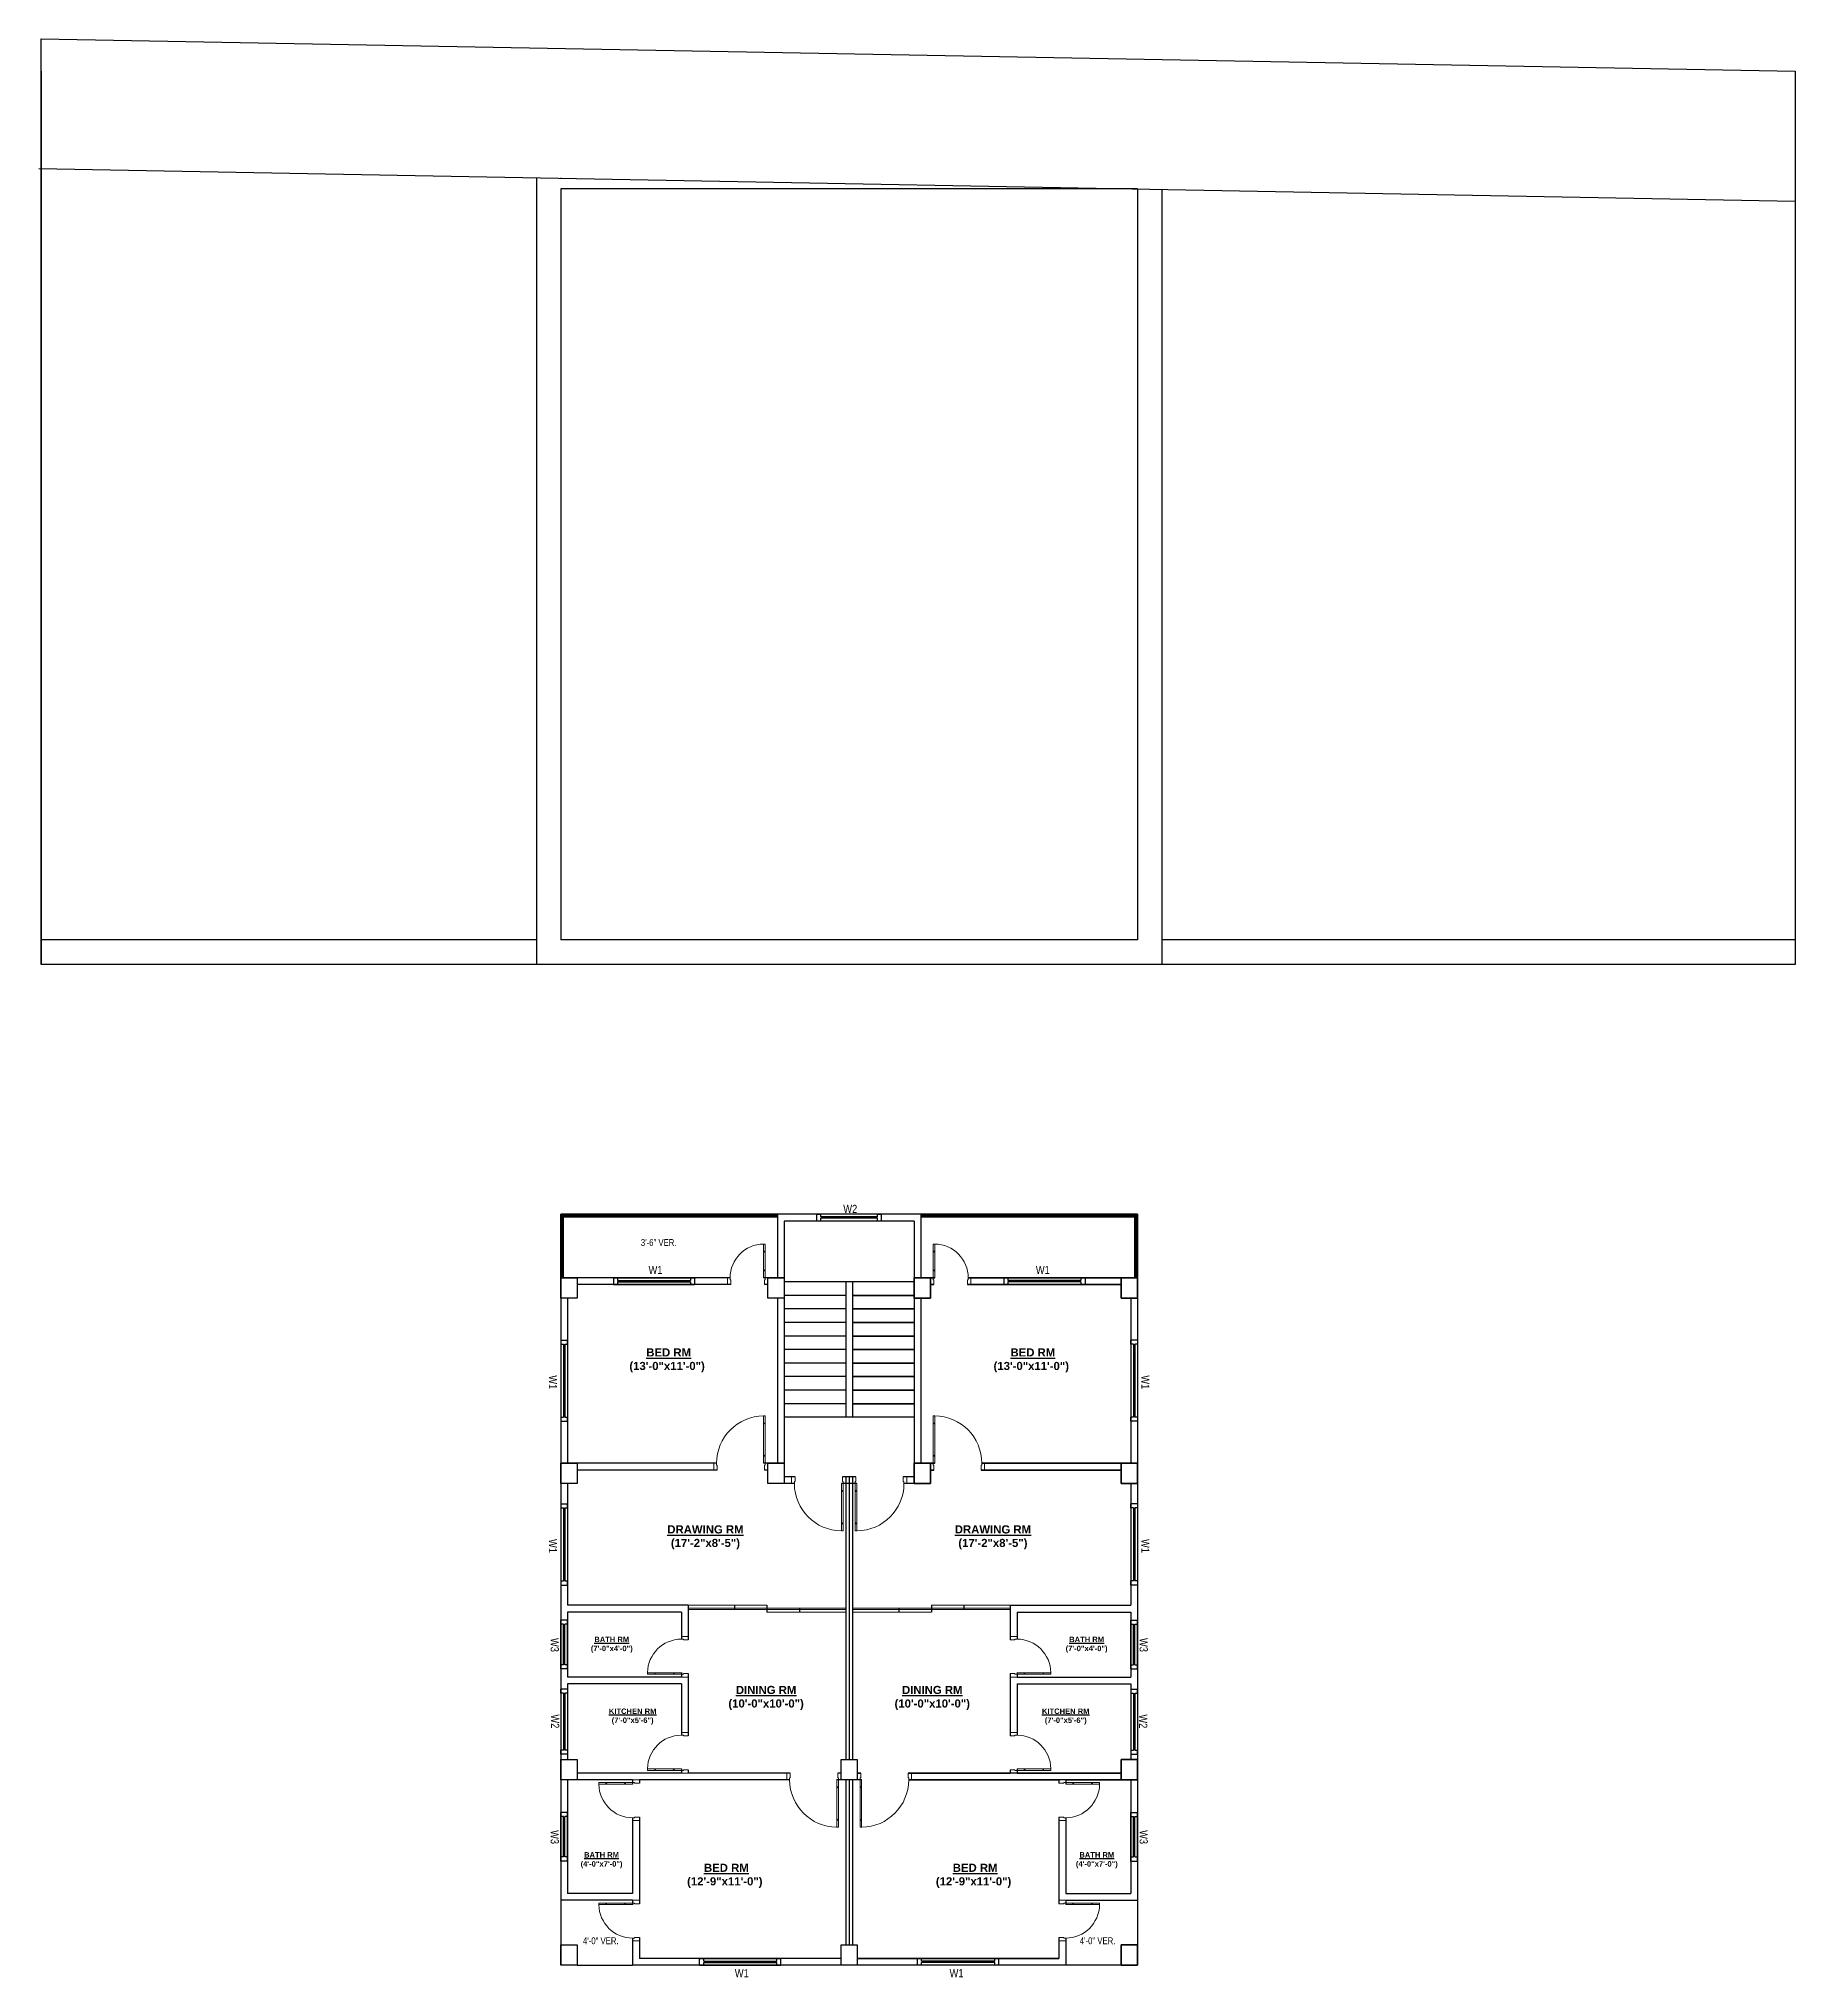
# Model space of a CAD drawing. Header units: inches. Extents: x -4010 to 92088, y -38563 to -1318.
# Drawn here: x 43446 to 44744, y -36453 to -35020 of the extents above; entities that cross this region are included whole.
import ezdxf

# ---------------------------------------------------------------- set-up
doc = ezdxf.new("R2010")
doc.units = ezdxf.units.IN
doc.header["$MEASUREMENT"] = 0
for name, color, linetype, lineweight in [('1-FOUNDATION DIM', 31, 'Continuous', 5), ('door', 132, 'Continuous', 15), ('VER', 2, 'Continuous', 20)]:
    doc.layers.add(name, color=color, linetype=linetype, lineweight=lineweight)
for name, color, linetype in [('Brick wall', 3, 'Continuous'), ('RCC', 6, 'Continuous'), ('Rod', 1, 'Continuous'), ('TEX', 7, 'Continuous'), ('wall', 3, 'Continuous'), ('WINDOOR', 7, 'Continuous')]:
    doc.layers.add(name, color=color, linetype=linetype)
doc.styles.get("Standard").update_dxf_attribs({"font": 'ARIALN.TTF'})

msp = doc.modelspace()

# ---------------------------------------------------------------- texts
at = {"layer": 'TEX', "linetype": 'ByBlock'}
for s, insert, char_height, width, attachment_point in [('W2', (44040.807, -35882.047), 6, 18.77154, 1), ('3\'-6" VER.', (43904.39, -35912.471), 5, 75.17356, 8), ('{\\fArial Narrow|b0|i0|c0|p34;W1}', (43896.913, -35927.17), 6, 18.77154, 1), ('{\\fArial Narrow|b0|i0|c0|p34;W1}', (44193.392, -35927.17), 6, 18.77154, 3), ('4\'-0" VER.', (43861.607, -36428.496), 5, 75.17356, 8), ('4\'-0" VER.', (44228.699, -36428.496), 5, 75.17356, 8), ('{\\fArial Narrow|b0|i0|c0|p34;W1}', (43960.663, -36452.856), 6, 18.77154, 7), ('{\\fArial Narrow|b0|i0|c0|p34;W1}', (44129.642, -36452.856), 6, 18.77154, 9)]:
    msp.add_mtext(s, dxfattribs=dict(at, insert=insert, char_height=char_height, width=width, attachment_point=attachment_point))
at = {"layer": 'TEX', "attachment_point": 5}
for s, insert, char_height, width in [('{\\fArial|b1|i0|c0|p34;\\L BED RM \\P\\l(13\'-0"x11\'-0")}', (43910.606, -35997.037), 6, 86.60934), ('{\\fArial|b1|i0|c0|p34;\\L BED RM \\P\\l(13\'-0"x11\'-0")}', (44179.699, -35997.037), 6, 86.60934), ('{\\fArial|b1|i0|c0|p34;\\LDRAWING RM\\P\\l(17\'-2"x8\'-5")}', (43938.956, -36127.81), 6, 77.58745), ('{\\fArial|b1|i0|c0|p34;\\LDRAWING RM\\P\\l(17\'-2"x8\'-5")}', (44151.349, -36127.81), 6, 77.58745), ('{\\fArial|b1|i0|c0|p34;\\LBATH RM\\P\\l(7\'-0"x4\'-0")}', (43869.733, -36207.161), 4, 86.60934), ('{\\fArial|b1|i0|c0|p34;\\LBATH RM\\P\\l(7\'-0"x4\'-0")}', (44220.572, -36207.161), 4, 86.60934), ('{\\fArial|b1|i0|c0|p34;\\LDINING RM\\P\\l(10\'-0"x10\'-0")}', (43983.763, -36246.466), 6, 77.58745), ('{\\fArial|b1|i0|c0|p34;\\LDINING RM\\P\\l(10\'-0"x10\'-0")}', (44106.542, -36246.466), 6, 77.58745), ('{\\fArial|b1|i0|c0|p34;\\LKITCHEN RM\\P\\l(7\'-0"x5\'-6")}', (43885.153, -36260.205), 4, 86.60934), ('{\\fArial|b1|i0|c0|p34;\\LKITCHEN RM\\P\\l(7\'-0"x5\'-6")}', (44205.153, -36260.205), 4, 86.60934), ('{\\fArial|b1|i0|c0|p34;\\LBATH RM\\P\\l(4\'-0"x7\'-0")}', (43862.184, -36366.369), 4, 101.70855), ('{\\fArial|b1|i0|c0|p34;\\L BED RM \\P\\l(12\'-9"x11\'-0")}', (43953.248, -36377.887), 6, 86.60934), ('{\\fArial|b1|i0|c0|p34;\\L BED RM \\P\\l(12\'-9"x11\'-0")}', (44137.058, -36377.887), 6, 86.60934), ('{\\fArial|b1|i0|c0|p34;\\LBATH RM\\P\\l(4\'-0"x7\'-0")}', (44228.122, -36366.369), 4, 101.70855)]:
    msp.add_mtext(s, dxfattribs=dict(at, insert=insert, char_height=char_height, width=width))
at = {"layer": 'TEX', "linetype": 'ByBlock', "char_height": 6, "width": 18.77154, "rotation": 270}
for s, insert, attachment_point in [('{\\fArial Narrow|b0|i0|c0|p34;W1}', (43823.301, -36008.032), 7), ('{\\fArial Narrow|b0|i0|c0|p34;W1}', (44267.004, -36008.032), 1), ('{\\fArial Narrow|b0|i0|c0|p34;W1}', (43823.301, -36129.024), 7), ('{\\fArial Narrow|b0|i0|c0|p34;W1}', (44267.004, -36129.024), 1), ('W3', (43830.625, -36212.461), 3), ('W3', (44259.68, -36212.461), 9), ('W2', (43824.907, -36258.609), 7), ('W2', (44265.398, -36258.609), 1), ('W3', (43830.625, -36354.461), 3), ('W3', (44259.68, -36354.461), 9)]:
    msp.add_mtext(s, dxfattribs=dict(at, insert=insert, attachment_point=attachment_point))

# ---------------------------------------------------------------- blocks, each defined once
blk = doc.blocks.new('A$C779854B7')
at = {"layer": 'RCC'}
for p, q in [((0, 15), (12, 15)), ((0, 0), (0, 15)), ((12, 15), (12, 0)), ((12, 0), (0, 0))]:
    blk.add_line(p, q, dxfattribs=at)
blk = doc.blocks.new('D30')
at = {"layer": 'door'}
for p, q in [((2, 5), (2, 30)), ((3.2, 30), (2, 30)), ((3.2, 5), (3.2, 30)), ((2.4, 24), (2, 24)), ((2.4, 24), (2.4, 24.7)), ((2.9, 24.7), (2.4, 24.7)), ((2.9, 24), (2.9, 24.7)), ((3.2, 24), (2.9, 24)), ((0, 0), (0, 5)), ((0, 5), (2, 5)), ((2.5, 0), (0, 0)), ((2, 11), (2.4, 11)), ((2, 5), (2, 3.5)), ((2, 5), (3.2, 5)), ((2, 3.5), (2.5, 3.5)), ((2.4, 10.2), (2.4, 11)), ((2.4, 10.2), (2.9, 10.2)), ((2.5, 3.5), (2.5, 0)), ((2.9, 10.2), (2.9, 11)), ((2.9, 11), (3.2, 11)), ((28, 3.5), (27.5, 3.5)), ((27.5, 3.5), (27.5, 0)), ((27.5, 0), (30, 0)), ((30, 5), (28, 5)), ((28, 5), (28, 3.5)), ((30, 0), (30, 5))]:
    blk.add_line(p, q, dxfattribs=at)
blk.add_arc((2.9, 4.9), 25.1, 0.3204, 89.1727, dxfattribs=at)
blk = doc.blocks.new('D40')
at = {"layer": 'door'}
for p, q in [((2, 5), (2, 40)), ((3.2, 40), (2, 40)), ((2.4, 34), (2, 34)), ((2.4, 34), (2.4, 34.7)), ((2.9, 34.7), (2.4, 34.7)), ((2.9, 34), (2.9, 34.7)), ((3.2, 34), (2.9, 34)), ((3.2, 5), (3.2, 40)), ((0, 0), (0, 5)), ((0, 5), (2, 5)), ((2.5, 0), (0, 0)), ((2, 11), (2.4, 11)), ((2, 5), (2, 3.5)), ((2, 5), (3.2, 5)), ((2, 3.5), (2.5, 3.5)), ((2.4, 10.2), (2.4, 11)), ((2.4, 10.2), (2.9, 10.2)), ((2.5, 3.5), (2.5, 0)), ((2.9, 10.2), (2.9, 11)), ((2.9, 11), (3.2, 11)), ((38, 3.5), (37.5, 3.5)), ((37.5, 3.5), (37.5, 0)), ((37.5, 0), (40, 0)), ((40, 5), (38, 5)), ((38, 5), (38, 3.5)), ((40, 0), (40, 5))]:
    blk.add_line(p, q, dxfattribs=at)
blk.add_arc((2.9, 4.9), 35.1, 0.2318, 89.393, dxfattribs=at)
blk = doc.blocks.new('W-1')
at = {"layer": 'WINDOOR'}
for p, q in [((-60, 0), (-60, -5)), ((-60, 0), (-57, 0)), ((-60, 0), (0, 0)), ((-57, 0), (-57, -2)), ((-3, 0), (-3, -2)), ((0, 0), (0, -5)), ((-57, -5), (-60, -5)), ((-60, -5), (0, -5)), ((-57, -2), (-3, -2)), ((-57, -3), (-57, -5)), ((-57, -3), (-3, -3)), ((-56, -2), (-56, -3)), ((-4, -2), (-4, -3)), ((-3, -3), (-3, -5)), ((0, -5), (-3, -5))]:
    blk.add_line(p, q, dxfattribs=at)
blk = doc.blocks.new("Windoo 4'")
at = {"layer": 'WINDOOR'}
for p, q in [((24, 5), (-24, 5)), ((-24, 5), (-24, 0)), ((24, 0), (-24, 0)), ((-24, 0), (-21, 0)), ((-21, 5), (-21, 3)), ((21, 3), (-21, 3)), ((21, 2), (-21, 2)), ((-21, 2), (-21, 0)), ((-20, 3), (-20, 2)), ((20, 3), (20, 2)), ((24, 5), (21, 5)), ((21, 5), (21, 3)), ((21, 2), (21, 0)), ((21, 0), (24, 0)), ((24, 5), (24, 0))]:
    blk.add_line(p, q, dxfattribs=at)
blk = doc.blocks.new('W-3FT')
at = {"layer": 'WINDOOR'}
for p, q in [((-36, 0), (-36, -5)), ((-36, 0), (-33, 0)), ((-36, 0), (0, 0)), ((-33, 0), (-33, -2)), ((-3, 0), (-3, -2)), ((0, 0), (0, -5)), ((-33, -5), (-36, -5)), ((-36, -5), (0, -5)), ((-33, -2), (-3, -2)), ((-33, -3), (-33, -5)), ((-33, -3), (-3, -3)), ((-32, -2), (-32, -3)), ((-4, -2), (-4, -3)), ((-3, -3), (-3, -5)), ((0, -5), (-3, -5))]:
    blk.add_line(p, q, dxfattribs=at)

# ---------------------------------------------------------------- linework, layer by layer
at = {"layer": 'Rod'}
for p, q in [((43448.153, -35704.345), (43448.153, -35020.345)), ((43448.153, -35020.345), (44744.153, -35044.345)), ((43448.153, -35044.345), (43448.153, -35704.345)), ((44744.153, -35044.345), (44744.153, -35704.345)), ((44744.153, -35044.345), (44744.153, -35704.345)), ((43446.375, -35116.329), (44744.153, -35140.362)), ((43814.153, -35123.139), (43814.153, -35704.345)), ((43832.153, -35123.139), (43832.153, -35123.473)), ((43832.153, -35131.362), (43832.153, -35686.345)), ((44258.153, -35131.362), (43832.153, -35131.362)), ((44258.153, -35131.362), (44258.153, -35686.345)), ((44276.153, -35131.695), (44276.153, -35704.345)), ((43814.153, -35686.345), (43448.153, -35686.345)), ((44258.153, -35686.345), (43832.153, -35686.345)), ((44744.153, -35686.345), (44276.153, -35686.345)), ((44744.153, -35704.345), (43448.153, -35704.345)), ((43832.153, -35889.021), (43832.153, -36396.005)), ((44258.153, -35889.021), (43832.153, -35889.021)), ((43992.153, -35889.021), (43992.153, -35936.021)), ((43997.153, -35894.021), (43997.153, -36088.021)), ((44093.153, -35894.021), (43997.153, -35894.021)), ((44093.153, -35894.021), (44093.153, -36088.021)), ((44093.153, -35894.021), (44093.153, -36088.021)), ((44098.153, -35889.021), (44098.153, -35891.021)), ((44098.153, -35889.021), (44098.153, -35891.021)), ((44098.153, -35891.021), (44098.153, -35936.021)), ((44098.153, -35894.021), (44098.153, -35936.021)), ((44258.153, -35889.021), (44258.153, -36444.005)), ((44258.153, -35889.021), (44258.153, -36396.005)), ((43957.153, -35936.021), (43832.153, -35936.021)), ((43957.653, -35941.021), (43844.153, -35941.021)), ((43997.153, -35936.021), (43981.903, -35936.021)), ((43985.153, -35941.021), (43982.653, -35941.021)), ((44093.153, -35939.021), (43997.153, -35939.021)), ((44093.153, -35936.021), (44108.403, -35936.021)), ((44108.403, -35936.021), (44093.153, -35936.021)), ((44105.153, -35941.021), (44107.653, -35941.021)), ((44107.653, -35941.021), (44105.153, -35941.021)), ((44246.153, -35941.021), (44132.653, -35941.021)), ((44132.653, -35941.021), (44246.153, -35941.021)), ((44258.153, -35936.021), (44133.153, -35936.021)), ((44133.153, -35936.021), (44258.153, -35936.021)), ((43837.153, -35951.021), (43837.153, -36073.021)), ((43992.153, -35951.021), (43992.153, -36073.021)), ((44042.653, -35949.021), (43997.153, -35949.021)), ((44093.153, -35949.021), (44047.653, -35949.021)), ((44047.653, -35949.021), (44093.153, -35949.021)), ((44098.153, -35951.021), (44098.153, -36073.021)), ((44098.153, -35951.021), (44098.153, -36073.021)), ((44253.153, -35951.021), (44253.153, -36073.021)), ((44253.153, -35951.021), (44253.153, -36073.021)), ((44042.653, -35959.021), (43997.153, -35959.021)), ((44042.653, -35969.021), (43997.153, -35969.021)), ((44093.153, -35959.021), (44047.653, -35959.021)), ((44047.653, -35959.021), (44093.153, -35959.021)), ((44093.153, -35969.021), (44047.653, -35969.021)), ((44047.653, -35969.021), (44093.153, -35969.021)), ((44042.653, -35979.021), (43997.153, -35979.021)), ((44093.153, -35979.021), (44047.653, -35979.021)), ((44047.653, -35979.021), (44093.153, -35979.021)), ((44042.653, -35989.021), (43997.153, -35989.021)), ((44093.153, -35989.021), (44047.653, -35989.021)), ((44047.653, -35989.021), (44093.153, -35989.021)), ((44042.653, -35999.021), (43997.153, -35999.021)), ((44042.653, -36009.021), (43997.153, -36009.021)), ((44093.153, -35999.021), (44047.653, -35999.021)), ((44047.653, -35999.021), (44093.153, -35999.021)), ((44093.153, -36009.021), (44047.653, -36009.021)), ((44047.653, -36009.021), (44093.153, -36009.021)), ((44042.653, -36019.021), (43997.153, -36019.021)), ((44093.153, -36019.021), (44047.653, -36019.021)), ((44047.653, -36019.021), (44093.153, -36019.021)), ((44042.653, -36029.021), (43997.153, -36029.021)), ((44093.153, -36039.021), (43997.153, -36039.021)), ((44093.153, -36029.021), (44047.653, -36029.021)), ((44047.653, -36029.021), (44093.153, -36029.021)), ((43947.153, -36073.021), (43832.153, -36073.021)), ((43947.653, -36078.021), (43844.153, -36078.021)), ((43997.153, -36073.021), (43981.903, -36073.021)), ((43985.153, -36078.021), (43982.653, -36078.021)), ((44005.153, -36083.021), (43997.153, -36083.021)), ((44050.153, -36083.021), (44040.153, -36083.021)), ((44042.653, -36083.021), (44042.653, -36178.005)), ((44045.153, -36083.021), (44045.153, -36178.005)), ((44045.153, -36083.021), (44045.153, -36178.005)), ((44047.653, -36083.021), (44047.653, -36178.005)), ((44047.653, -36083.021), (44047.653, -36178.005)), ((44093.153, -36083.021), (44085.153, -36083.021)), ((44093.153, -36073.021), (44108.403, -36073.021)), ((44108.403, -36073.021), (44093.153, -36073.021)), ((44105.153, -36078.021), (44107.653, -36078.021)), ((44107.653, -36078.021), (44105.153, -36078.021)), ((44246.153, -36078.021), (44142.653, -36078.021)), ((44142.653, -36078.021), (44246.153, -36078.021)), ((44253.153, -36073.021), (44143.153, -36073.021)), ((44143.153, -36073.021), (44258.153, -36073.021)), ((44258.153, -36073.021), (44253.153, -36073.021)), ((43837.153, -36088.021), (43837.153, -36178.005)), ((44004.653, -36088.021), (43992.153, -36088.021)), ((44050.903, -36088.021), (44039.403, -36088.021)), ((44098.153, -36088.021), (44085.653, -36088.021)), ((44253.153, -36088.021), (44253.153, -36178.005)), ((44253.153, -36088.021), (44253.153, -36178.005)), ((43926.153, -36178.005), (43837.153, -36178.005)), ((43921.153, -36183.005), (43837.153, -36183.005)), ((43837.153, -36183.005), (43837.153, -36231.005)), ((43921.153, -36183.005), (43921.153, -36203.005)), ((43926.153, -36178.005), (43926.153, -36203.505)), ((44042.653, -36178.005), (44042.653, -36292.005)), ((44045.153, -36178.005), (44045.153, -36292.005)), ((44045.153, -36178.005), (44045.153, -36292.005)), ((44047.653, -36178.005), (44047.653, -36292.005)), ((44047.653, -36178.005), (44047.653, -36292.005)), ((44164.153, -36178.005), (44164.153, -36203.505)), ((44164.153, -36178.005), (44253.153, -36178.005)), ((44169.153, -36183.005), (44169.153, -36203.005)), ((44169.153, -36183.005), (44253.153, -36183.005)), ((44253.153, -36183.005), (44253.153, -36231.005)), ((44253.153, -36183.005), (44253.153, -36231.005)), ((43921.153, -36227.755), (43921.153, -36231.005)), ((44169.153, -36227.755), (44169.153, -36231.005)), ((43921.153, -36231.005), (43837.153, -36231.005)), ((43921.153, -36236.005), (43837.153, -36236.005)), ((43837.153, -36236.005), (43837.153, -36292.005)), ((43921.153, -36236.005), (43921.153, -36274.005)), ((43926.153, -36228.505), (43926.153, -36274.505)), ((44164.153, -36228.505), (44164.153, -36274.505)), ((44169.153, -36231.005), (44253.153, -36231.005)), ((44169.153, -36236.005), (44169.153, -36274.005)), ((44169.153, -36236.005), (44253.153, -36236.005)), ((44253.153, -36236.005), (44253.153, -36292.005)), ((44253.153, -36236.005), (44253.153, -36292.005)), ((43921.153, -36298.755), (43921.153, -36302.005)), ((43926.153, -36299.505), (43926.153, -36302.005)), ((44164.153, -36299.505), (44164.153, -36302.005)), ((44169.153, -36298.755), (44169.153, -36302.005)), ((43885.153, -36307.005), (43832.153, -36307.005)), ((43837.153, -36307.005), (43837.153, -36391.005)), ((43921.153, -36302.005), (43844.153, -36302.005)), ((43885.153, -36307.005), (43885.153, -36310.255)), ((43890.153, -36307.005), (43890.153, -36309.505)), ((44001.153, -36307.005), (43890.153, -36307.005)), ((44001.653, -36302.005), (43926.153, -36302.005)), ((44054.403, -36307.005), (44035.903, -36307.005)), ((44039.153, -36302.005), (44036.653, -36302.005)), ((44042.653, -36307.005), (44042.653, -36429.005)), ((44045.153, -36307.005), (44045.153, -36429.005)), ((44045.153, -36307.005), (44045.153, -36429.005)), ((44047.653, -36307.005), (44047.653, -36429.005)), ((44047.653, -36307.005), (44047.653, -36429.005)), ((44051.153, -36302.005), (44053.653, -36302.005)), ((44053.653, -36302.005), (44051.153, -36302.005)), ((44246.153, -36302.005), (44088.653, -36302.005)), ((44088.653, -36302.005), (44164.153, -36302.005)), ((44258.153, -36307.005), (44089.153, -36307.005)), ((44089.153, -36307.005), (44200.153, -36307.005)), ((44169.153, -36302.005), (44246.153, -36302.005)), ((44200.153, -36307.005), (44200.153, -36309.505)), ((44205.153, -36307.005), (44205.153, -36310.255)), ((44205.153, -36307.005), (44258.153, -36307.005)), ((44253.153, -36307.005), (44253.153, -36391.005)), ((44253.153, -36307.005), (44253.153, -36391.005)), ((43885.153, -36335.005), (43885.153, -36391.005)), ((43890.153, -36334.505), (43890.153, -36398.505)), ((44200.153, -36334.505), (44200.153, -36398.505)), ((44205.153, -36335.005), (44205.153, -36391.005)), ((43885.153, -36396.005), (43832.153, -36396.005)), ((43885.153, -36391.005), (43837.153, -36391.005)), ((43885.153, -36396.005), (43885.153, -36399.255)), ((44205.153, -36391.005), (44253.153, -36391.005)), ((44205.153, -36396.005), (44205.153, -36399.255)), ((44205.153, -36396.005), (44258.153, -36396.005)), ((43885.153, -36424.005), (43885.153, -36444.005)), ((43890.153, -36423.505), (43890.153, -36439.005)), ((44200.153, -36423.505), (44200.153, -36439.005)), ((44205.153, -36424.005), (44205.153, -36444.005)), ((43832.153, -36429.005), (43832.153, -36444.005)), ((44039.153, -36439.005), (43890.153, -36439.005)), ((44200.153, -36439.005), (44051.153, -36439.005)), ((44051.153, -36439.005), (44200.153, -36439.005)), ((44258.153, -36429.005), (44258.153, -36444.005)), ((43844.153, -36444.005), (43832.153, -36444.005)), ((44258.153, -36444.005), (43885.153, -36444.005)), ((44246.153, -36444.005), (44258.153, -36444.005))]:
    msp.add_line(p, q, dxfattribs=at)
at = {"layer": 'VER'}
for p, q in [((43984.403, -36178.005), (43926.153, -36178.005)), ((44042.653, -36180.005), (43926.153, -36180.005)), ((44042.653, -36181.005), (43926.153, -36181.005)), ((44042.653, -36183.005), (43984.403, -36183.005)), ((44047.653, -36180.005), (44164.153, -36180.005)), ((44047.653, -36181.005), (44164.153, -36181.005)), ((44047.653, -36183.005), (44105.903, -36183.005)), ((44105.903, -36178.005), (44164.153, -36178.005))]:
    msp.add_line(p, q, dxfattribs=at)
at = {"layer": 'wall'}
for p, q in [((43832.153, -35936.021), (43832.153, -35889.021)), ((43832.153, -35889.021), (43992.153, -35889.021)), ((43832.153, -35890.021), (43992.153, -35890.021)), ((43832.153, -35891.021), (43992.153, -35891.021)), ((43833.153, -35936.021), (43833.153, -35889.021)), ((43834.153, -35936.021), (43834.153, -35889.021)), ((44098.153, -35889.021), (44258.153, -35889.021)), ((44098.153, -35890.021), (44258.153, -35890.021)), ((44098.153, -35891.021), (44258.153, -35891.021)), ((44256.153, -35936.021), (44256.153, -35889.021)), ((44257.153, -35936.021), (44257.153, -35889.021)), ((44258.153, -35936.021), (44258.153, -35889.021)), ((44042.653, -35939.021), (44042.653, -36039.021)), ((44047.653, -35939.021), (44047.653, -36039.021)), ((44047.653, -35939.021), (44047.653, -36039.021)), ((43960.403, -36178.005), (43960.403, -36181.005)), ((43984.403, -36178.005), (43984.403, -36183.005)), ((44008.403, -36180.005), (44008.403, -36183.005)), ((44081.903, -36180.005), (44081.903, -36183.005)), ((44105.903, -36178.005), (44105.903, -36183.005)), ((44129.903, -36178.005), (44129.903, -36181.005)), ((43832.153, -36396.005), (43832.153, -36429.005)), ((44258.153, -36396.005), (44258.153, -36429.005)), ((43844.153, -36444.005), (43885.153, -36444.005)), ((44246.153, -36444.005), (44205.153, -36444.005))]:
    msp.add_line(p, q, dxfattribs=at)

# ---------------------------------------------------------------- block references
at = {"layer": '1-FOUNDATION DIM', "xscale": -1}
for name, p in [('D30', (43985.153, -35941.021)), ('D40', (43985.153, -36078.021))]:
    msp.add_blockref(name, p, dxfattribs=at)
at = {"layer": '1-FOUNDATION DIM'}
for name, p in [('D30', (44105.153, -35941.021)), ('D40', (44105.153, -36078.021))]:
    msp.add_blockref(name, p, dxfattribs=at)
for name, p, rotation in [('D40', (44042.653, -36083.021), 180), ('D30', (43926.153, -36231.005), 90), ('D30', (43926.153, -36302.005), 90), ('D40', (44039.153, -36302.005), 180), ('D30', (44200.153, -36307.005), 270), ('D30', (44200.153, -36396.005), 270)]:
    msp.add_blockref(name, p, dxfattribs=dict(at, rotation=rotation))
at = {"layer": '1-FOUNDATION DIM', "xscale": -1}
for name, p, rotation in [('D40', (44047.653, -36083.021), 180), ('D30', (44164.153, -36231.005), 270), ('D30', (44164.153, -36302.005), 270), ('D30', (43890.153, -36307.005), 90), ('D40', (44051.153, -36302.005), 180), ('D30', (43890.153, -36396.005), 90)]:
    msp.add_blockref(name, p, dxfattribs=dict(at, rotation=rotation))
at = {"layer": 'Brick wall', "xscale": -1}
for name, p, rotation in [("Windoo 4'", (44045.153, -35889.021), 180), ('W-3FT', (43837.153, -36189.005), 270), ("Windoo 4'", (43832.153, -36264.005), 270), ('W-3FT', (43837.153, -36331.005), 270)]:
    msp.add_blockref(name, p, dxfattribs=dict(at, rotation=rotation))
at = {"layer": 'Brick wall', "rotation": 90}
for name, p in [('W-3FT', (44253.153, -36189.005)), ("Windoo 4'", (44258.153, -36264.005)), ('W-3FT', (44253.153, -36331.005))]:
    msp.add_blockref(name, p, dxfattribs=at)
at = {"layer": 'RCC'}
for p in [(43832.153, -35951.021), (43985.153, -35951.021), (44093.153, -35951.021), (44246.153, -35951.021), (43832.153, -36088.021), (43985.153, -36088.021), (44093.153, -36088.021), (44246.153, -36088.021), (43832.153, -36307.005), (44039.153, -36307.005), (44246.153, -36307.005), (43832.153, -36444.005), (44039.153, -36444.005), (44246.153, -36444.005)]:
    msp.add_blockref('A$C779854B7', p, dxfattribs=at)
at = {"layer": 'RCC', "xscale": -1}
for p in [(44105.153, -35951.021), (44258.153, -35951.021), (44105.153, -36088.021), (44258.153, -36088.021), (44258.153, -36307.005), (44258.153, -36444.005)]:
    msp.add_blockref('A$C779854B7', p, dxfattribs=at)
at = {"layer": 'WINDOOR', "ltscale": 10}
msp.add_blockref('W-1', (43930.903, -35936.021), dxfattribs=at)
at = {"layer": 'WINDOOR', "ltscale": 10, "xscale": -1}
msp.add_blockref('W-1', (44159.403, -35936.021), dxfattribs=at)
for p, rotation in [((43832.153, -36042.021), 90), ((43832.153, -36163.013), 90), ((43994.653, -36444.005), 180)]:
    msp.add_blockref('W-1', p, dxfattribs=dict(at, rotation=rotation))
at = {"layer": 'WINDOOR', "ltscale": 10}
for p, rotation in [((44258.153, -36042.021), 270), ((44258.153, -36163.013), 270), ((44095.653, -36444.005), 180)]:
    msp.add_blockref('W-1', p, dxfattribs=dict(at, rotation=rotation))

msp.set_redraw_order([(e.dxf.handle, doc.entitydb.next_handle()) for e in msp.query("TEXT MTEXT ATTDEF DIMENSION ARC_DIMENSION")])  # texts and dimensions are drawn at this point

doc.saveas('drawing.dxf')
